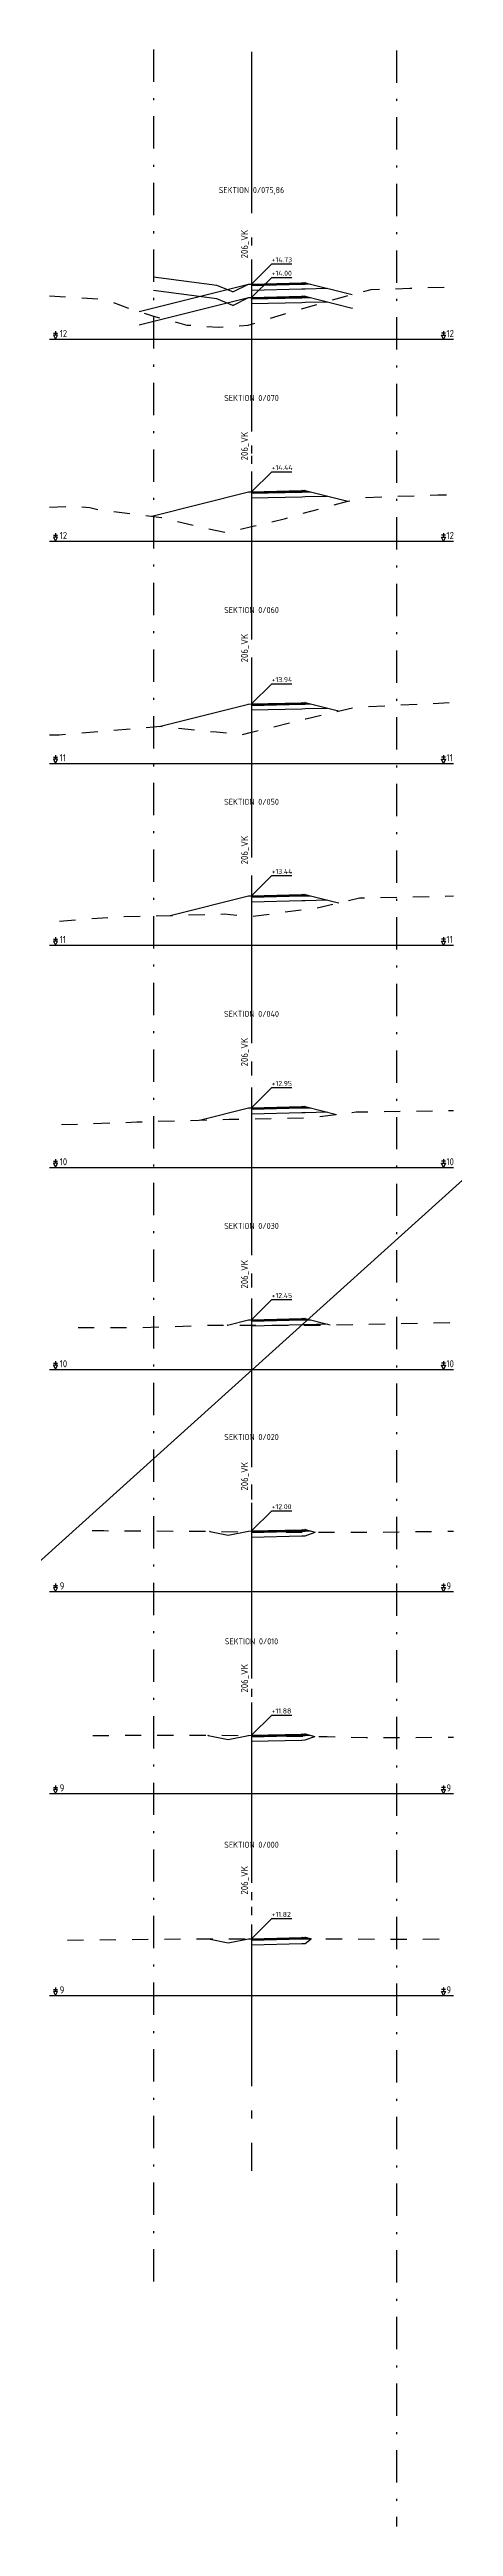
# Model space of a CAD drawing. Header units: metres. Extents: x 117388 to 123031, y 6148214 to 6150604.
# Drawn here: x 117876.9 to 117896.9, y 6149698.6 to 6149821.3 of the extents above; entities that cross this region are included whole.
import ezdxf
from ezdxf.enums import TextEntityAlignment as Align

# ---------------------------------------------------------------- set-up
doc = ezdxf.new("R2010")
doc.units = ezdxf.units.M
doc.header["$LTSCALE"] = 0.4
for name, pattern in [('AA_DASHED_2', [4, 2, -2]), ('CENTER', [16, 10, -2, 2, -2]), ('CENTRUMLINJE', [27, 20, -3, 1, -3]), ('DASHDOT', [8, 4, -2, 0, -2])]:
    doc.linetypes.add(name, pattern=pattern)
for name, color, linetype in [('05_FASTIGHGR', 7, 'DASHDOT'), ('M-311', 4, 'CENTER'), ('M-312A', 3, 'CONTINUOUS'), ('M-37-CL', 1, 'CENTRUMLINJE'), ('M-37-CL_Txt', 1, 'CONTINUOUS'), ('M-37-Mark', 9, 'AA_DASHED_2'), ('M-37-OB_B1', 4, 'CONTINUOUS'), ('M-37-OB_B2', 4, 'CONTINUOUS'), ('M-37-OB_Bi1', 4, 'CONTINUOUS'), ('M-37-OB_Bi2', 4, 'CONTINUOUS'), ('M-37-Profilhojd', 3, 'CONTINUOUS'), ('M-37-Refhojd_Lin', 1, 'CONTINUOUS'), ('M-37-Refhojd_Txt', 1, 'CONTINUOUS'), ('M-37-SektNr', 3, 'CONTINUOUS'), ('M-37-Vag-Overyta', 3, 'CONTINUOUS'), ('M-37-Vag-Slitlager', 4, 'CONTINUOUS'), ('Road_LayerForCsGenerator', 7, 'CONTINUOUS'), ('T19202X', 7, 'CONTINUOUS')]:
    doc.layers.add(name, color=color, linetype=linetype)
doc.layers.add('Non-PlotDot', color=7, linetype='CONTINUOUS', plot=False)
doc.styles.add('P_ISO_25', font='ISO', dxfattribs={"height": 2.5})
doc.styles.add('P_ISO_30', font='ISO', dxfattribs={"height": 3})

msp = doc.modelspace()

# ---------------------------------------------------------------- texts
at = {"layer": 'M-37-CL_Txt', "style": 'P_ISO_30'}
for p in [(117886.592, 6149810.914), (117886.592, 6149800.914), (117886.592, 6149790.914), (117886.592, 6149780.914), (117886.592, 6149770.914), (117886.592, 6149759.914), (117886.592, 6149749.914), (117886.592, 6149739.914), (117886.592, 6149729.914)]:
    msp.add_text('206_VK', height=0.35, rotation=90.01167, dxfattribs=at).set_placement(p, align=Align.MIDDLE_LEFT)
at = {"layer": 'M-37-Profilhojd', "style": 'P_ISO_25'}
for s, p in [('+14.73', (117887.942, 6149810.722)), ('+14.00', (117887.942, 6149810.052)), ('+14.44', (117887.942, 6149800.431)), ('+13.94', (117887.942, 6149789.934)), ('+13.44', (117887.942, 6149780.437)), ('+12.95', (117887.942, 6149769.94)), ('+12.45', (117887.942, 6149759.443)), ('+12.00', (117887.942, 6149748.992)), ('+11.88', (117887.942, 6149738.877)), ('+11.82', (117887.942, 6149728.807))]:
    msp.add_text(s, height=0.25, dxfattribs=at).set_placement(p)
at = {"layer": 'M-37-Refhojd_Lin', "style": 'P_ISO_25'}
for s, p in [('12', (117896.592, 6149806.914)), ('12', (117896.592, 6149796.914)), ('11', (117896.592, 6149785.914)), ('11', (117896.592, 6149776.914)), ('10', (117896.592, 6149765.914)), ('10', (117896.592, 6149755.914)), ('9', (117896.592, 6149744.914)), ('9', (117896.592, 6149734.914)), ('9', (117896.592, 6149724.914))]:
    msp.add_text(s, height=0.35, dxfattribs=at).set_placement(p, align=Align.BOTTOM_LEFT)
at = {"layer": 'M-37-Refhojd_Txt', "style": 'P_ISO_25'}
for s, p in [('12', (117877.442, 6149806.914)), ('12', (117877.442, 6149796.914)), ('11', (117877.442, 6149785.914)), ('11', (117877.442, 6149776.914)), ('10', (117877.442, 6149765.914)), ('10', (117877.442, 6149755.914)), ('9', (117877.442, 6149744.914)), ('9', (117877.442, 6149734.914)), ('9', (117877.442, 6149724.914))]:
    msp.add_text(s, height=0.35, dxfattribs=at).set_placement(p, align=Align.BOTTOM_LEFT)
at = {"layer": 'M-37-SektNr', "style": 'P_ISO_30'}
for s, p in [('SEKTION 0/075,86', (117886.942, 6149814.144)), ('SEKTION 0/070', (117886.942, 6149803.853)), ('SEKTION 0/060', (117886.942, 6149793.356)), ('SEKTION 0/050', (117886.942, 6149783.859)), ('SEKTION 0/040', (117886.942, 6149773.362)), ('SEKTION 0/030', (117886.942, 6149762.865)), ('SEKTION 0/020', (117886.942, 6149752.414)), ('SEKTION 0/010', (117886.942, 6149742.299)), ('SEKTION 0/000', (117886.942, 6149732.229))]:
    msp.add_text(s, height=0.3, dxfattribs=at).set_placement(p, align=Align.CENTER)

# ---------------------------------------------------------------- linework, layer by layer
at = {"layer": '05_FASTIGHGR'}
for p, q in [((117882.092, 6149821.252), (117882.092, 6149710.601)), ((117894.122, 6149821.206), (117894.122, 6149698.631))]:
    msp.add_line(p, q, dxfattribs=at)
at = {"layer": 'M-311'}
for p, q in [((117885.222, 6149809.573), (117882.092, 6149809.99)), ((117885.222, 6149808.903), (117882.092, 6149809.32)), ((117886.021, 6149809.254), (117885.222, 6149809.573)), ((117886.021, 6149808.584), (117885.222, 6149808.903)), ((117886.021, 6149809.254), (117886.793, 6149809.64)), ((117886.021, 6149808.584), (117886.793, 6149808.97))]:
    msp.add_line(p, q, dxfattribs=at)
at = {"layer": 'M-312A', "flags": 128}
msp.add_lwpolyline([(118133.929, 6149978.568), (117494.355, 6149401.904)], dxfattribs=at)
at = {"layer": 'M-37-CL'}
for p, q in [((117886.942, 6149821.144), (117886.942, 6149798.144)), ((117886.942, 6149810.853), (117886.942, 6149787.853)), ((117886.942, 6149800.356), (117886.942, 6149777.356)), ((117886.942, 6149790.859), (117886.942, 6149767.859)), ((117886.942, 6149780.362), (117886.942, 6149757.362)), ((117886.942, 6149769.865), (117886.942, 6149746.865)), ((117886.942, 6149759.414), (117886.942, 6149736.414)), ((117886.942, 6149749.299), (117886.942, 6149726.299)), ((117886.942, 6149739.229), (117886.942, 6149716.229))]:
    msp.add_line(p, q, dxfattribs=at)
at = {"layer": 'M-37-Mark', "flags": 128}
for points in [[(117876.942, 6149809.059), (117879.685, 6149808.888), (117880.805, 6149808.466), (117882.198, 6149808.026), (117883.743, 6149807.612), (117885.307, 6149807.506), (117886.774, 6149807.607), (117886.942, 6149807.659), (117888.916, 6149808.266), (117891.505, 6149809.015), (117892.865, 6149809.373), (117894.79, 6149809.436), (117895.647, 6149809.465), (117896.942, 6149809.505)], [(117876.942, 6149798.597), (117877.93, 6149798.646), (117878.933, 6149798.583), (117879.343, 6149798.479), (117882.479, 6149798.093), (117883.199, 6149797.9), (117885.68, 6149797.337), (117886.942, 6149797.636), (117888.626, 6149798.035), (117889.456, 6149798.29), (117891.643, 6149798.87), (117892.424, 6149799.076), (117896.166, 6149799.199), (117896.942, 6149799.225)], [(117876.942, 6149787.33), (117877.417, 6149787.334), (117879.678, 6149787.521), (117882.444, 6149787.752), (117885.205, 6149787.467), (117886.501, 6149787.339), (117886.942, 6149787.45), (117889.633, 6149788.126), (117892.026, 6149788.688), (117896.942, 6149788.934)], [(117877.438, 6149778.095), (117880.063, 6149778.31), (117885.581, 6149778.458), (117886.864, 6149778.331), (117886.942, 6149778.341), (117890.114, 6149778.75), (117892.289, 6149779.256), (117896.942, 6149779.356)], [(117877.527, 6149768.028), (117881.272, 6149768.162), (117885.832, 6149768.295), (117886.942, 6149768.316), (117889.82, 6149768.372), (117892.122, 6149768.655), (117896.942, 6149768.731)], [(117878.359, 6149757.986), (117881.459, 6149757.983), (117884.9, 6149758.101), (117886.942, 6149758.098), (117889.652, 6149758.095), (117892.576, 6149758.154), (117896.942, 6149758.229)], [(117879.059, 6149747.934), (117879.635, 6149747.928), (117884.72, 6149747.896), (117886.942, 6149747.868), (117888.005, 6149747.855), (117892.9, 6149747.852), (117896.942, 6149747.91)], [(117879.079, 6149737.782), (117881.055, 6149737.808), (117884.548, 6149737.799), (117885.366, 6149737.8), (117886.942, 6149737.781), (117890.694, 6149737.736), (117892.618, 6149737.694), (117893.063, 6149737.695), (117896.942, 6149737.698)], [(117877.827, 6149727.663), (117883.9, 6149727.718), (117884.065, 6149727.719), (117886.942, 6149727.729), (117887.139, 6149727.73), (117887.251, 6149727.73), (117893.629, 6149727.709), (117894.185, 6149727.708), (117896.942, 6149727.716)]]:
    msp.add_lwpolyline(points, dxfattribs=at)
at = {"layer": 'M-37-OB_B1', "flags": 128}
for points in [[(117886.942, 6149809.614), (117886.942, 6149809.574), (117889.442, 6149809.636), (117889.592, 6149809.64), (117889.847, 6149809.646)], [(117886.942, 6149808.944), (117886.942, 6149808.904), (117889.442, 6149808.966), (117889.592, 6149808.97), (117889.847, 6149808.976)], [(117886.942, 6149799.323), (117886.942, 6149799.283), (117889.442, 6149799.345), (117889.592, 6149799.349), (117889.847, 6149799.355)], [(117886.942, 6149788.826), (117886.942, 6149788.786), (117889.442, 6149788.848), (117889.592, 6149788.852), (117889.847, 6149788.858)], [(117886.942, 6149779.329), (117886.942, 6149779.289), (117889.442, 6149779.351), (117889.592, 6149779.355), (117889.847, 6149779.361)], [(117886.942, 6149768.832), (117886.942, 6149768.792), (117889.442, 6149768.854), (117889.592, 6149768.858), (117889.847, 6149768.865)], [(117886.942, 6149758.335), (117886.942, 6149758.295), (117889.442, 6149758.358), (117889.592, 6149758.361), (117889.847, 6149758.368)], [(117886.942, 6149747.884), (117886.942, 6149747.844), (117889.442, 6149747.906), (117889.592, 6149747.91), (117889.847, 6149747.916)], [(117886.942, 6149737.769), (117886.942, 6149737.729), (117889.442, 6149737.791), (117889.592, 6149737.795), (117889.847, 6149737.801)], [(117886.942, 6149727.699), (117886.942, 6149727.659), (117889.442, 6149727.722), (117889.592, 6149727.726), (117889.847, 6149727.732)]]:
    msp.add_lwpolyline(points, dxfattribs=at)
at = {"layer": 'M-37-OB_B2', "flags": 128}
for points in [[(117886.942, 6149809.574), (117886.942, 6149809.344), (117889.442, 6149809.406), (117889.592, 6149809.41), (117890.683, 6149809.437)], [(117886.942, 6149808.904), (117886.942, 6149808.674), (117889.442, 6149808.736), (117889.592, 6149808.74), (117890.683, 6149808.767)], [(117886.942, 6149799.283), (117886.942, 6149799.053), (117889.442, 6149799.115), (117889.592, 6149799.119), (117890.683, 6149799.146)], [(117886.942, 6149788.786), (117886.942, 6149788.556), (117889.442, 6149788.618), (117889.592, 6149788.622), (117890.683, 6149788.649)], [(117886.942, 6149779.289), (117886.942, 6149779.059), (117889.442, 6149779.121), (117889.592, 6149779.125), (117890.683, 6149779.152)], [(117886.942, 6149768.792), (117886.942, 6149768.562), (117889.442, 6149768.624), (117889.592, 6149768.628), (117890.683, 6149768.655)], [(117886.942, 6149758.295), (117886.942, 6149758.065), (117889.442, 6149758.128), (117889.592, 6149758.131), (117890.683, 6149758.159)], [(117886.942, 6149747.844), (117886.942, 6149747.614), (117889.442, 6149747.676), (117889.592, 6149747.68), (117890.097, 6149747.854)], [(117886.942, 6149737.729), (117886.942, 6149737.499), (117889.442, 6149737.561), (117889.592, 6149737.565), (117890.078, 6149737.743)], [(117886.942, 6149727.659), (117886.942, 6149727.429), (117889.442, 6149727.492), (117889.592, 6149727.496), (117889.889, 6149727.721)]]:
    msp.add_lwpolyline(points, dxfattribs=at)
at = {"layer": 'M-37-OB_Bi1', "flags": 128}
for points in [[(117886.942, 6149809.644), (117886.942, 6149809.614), (117889.442, 6149809.676), (117889.592, 6149809.68), (117889.701, 6149809.683)], [(117886.942, 6149808.974), (117886.942, 6149808.944), (117889.442, 6149809.006), (117889.592, 6149809.01), (117889.701, 6149809.013)], [(117886.942, 6149799.353), (117886.942, 6149799.323), (117889.442, 6149799.385), (117889.592, 6149799.389), (117889.701, 6149799.392)], [(117886.942, 6149788.856), (117886.942, 6149788.826), (117889.442, 6149788.888), (117889.592, 6149788.892), (117889.701, 6149788.895)], [(117886.942, 6149779.359), (117886.942, 6149779.329), (117889.442, 6149779.391), (117889.592, 6149779.395), (117889.701, 6149779.398)], [(117886.942, 6149768.862), (117886.942, 6149768.832), (117889.442, 6149768.894), (117889.592, 6149768.898), (117889.701, 6149768.901)], [(117886.942, 6149758.365), (117886.942, 6149758.335), (117889.442, 6149758.398), (117889.592, 6149758.401), (117889.701, 6149758.404)], [(117886.942, 6149747.914), (117886.942, 6149747.884), (117889.442, 6149747.946), (117889.592, 6149747.95), (117889.701, 6149747.953)], [(117886.942, 6149737.799), (117886.942, 6149737.769), (117889.442, 6149737.831), (117889.592, 6149737.835), (117889.701, 6149737.838)], [(117886.942, 6149727.729), (117886.942, 6149727.699), (117889.442, 6149727.762), (117889.592, 6149727.766), (117889.701, 6149727.768)]]:
    msp.add_lwpolyline(points, dxfattribs=at)
at = {"layer": 'M-37-OB_Bi2', "flags": 128}
for points in [[(117886.942, 6149809.644), (117886.942, 6149809.614), (117889.442, 6149809.676), (117889.592, 6149809.68), (117889.701, 6149809.683)], [(117886.942, 6149808.974), (117886.942, 6149808.944), (117889.442, 6149809.006), (117889.592, 6149809.01), (117889.701, 6149809.013)], [(117886.942, 6149799.353), (117886.942, 6149799.323), (117889.442, 6149799.385), (117889.592, 6149799.389), (117889.701, 6149799.392)], [(117886.942, 6149788.856), (117886.942, 6149788.826), (117889.442, 6149788.888), (117889.592, 6149788.892), (117889.701, 6149788.895)], [(117886.942, 6149779.359), (117886.942, 6149779.329), (117889.442, 6149779.391), (117889.592, 6149779.395), (117889.701, 6149779.398)], [(117886.942, 6149768.862), (117886.942, 6149768.832), (117889.442, 6149768.894), (117889.592, 6149768.898), (117889.701, 6149768.901)], [(117886.942, 6149758.365), (117886.942, 6149758.335), (117889.442, 6149758.398), (117889.592, 6149758.401), (117889.701, 6149758.404)], [(117886.942, 6149747.914), (117886.942, 6149747.884), (117889.442, 6149747.946), (117889.592, 6149747.95), (117889.701, 6149747.953)], [(117886.942, 6149737.799), (117886.942, 6149737.769), (117889.442, 6149737.831), (117889.592, 6149737.835), (117889.701, 6149737.838)], [(117886.942, 6149727.729), (117886.942, 6149727.699), (117889.442, 6149727.762), (117889.592, 6149727.766), (117889.701, 6149727.768)]]:
    msp.add_lwpolyline(points, dxfattribs=at)
at = {"layer": 'M-37-Profilhojd', "color": 1}
for points in [[(117886.942, 6149809.644), (117887.942, 6149810.644), (117888.942, 6149810.644)], [(117886.942, 6149808.974), (117887.942, 6149809.974), (117888.942, 6149809.974)], [(117886.942, 6149799.353), (117887.942, 6149800.353), (117888.942, 6149800.353)], [(117886.942, 6149788.856), (117887.942, 6149789.856), (117888.942, 6149789.856)], [(117886.942, 6149779.359), (117887.942, 6149780.359), (117888.942, 6149780.359)], [(117886.942, 6149768.862), (117887.942, 6149769.862), (117888.942, 6149769.862)], [(117886.942, 6149758.365), (117887.942, 6149759.365), (117888.942, 6149759.365)], [(117886.942, 6149747.914), (117887.942, 6149748.914), (117888.942, 6149748.914)], [(117886.942, 6149737.799), (117887.942, 6149738.799), (117888.942, 6149738.799)], [(117886.942, 6149727.729), (117887.942, 6149728.729), (117888.942, 6149728.729)]]:
    msp.add_lwpolyline(points, dxfattribs=at)
at = {"layer": 'M-37-Refhojd_Lin'}
for p, q in [((117876.942, 6149806.914), (117896.942, 6149806.914)), ((117877.142, 6149807.214), (117877.342, 6149807.214)), ((117896.542, 6149807.214), (117896.342, 6149807.214)), ((117876.942, 6149796.914), (117896.942, 6149796.914)), ((117877.142, 6149797.214), (117877.342, 6149797.214)), ((117896.542, 6149797.214), (117896.342, 6149797.214)), ((117876.942, 6149785.914), (117896.942, 6149785.914)), ((117877.142, 6149786.214), (117877.342, 6149786.214)), ((117896.542, 6149786.214), (117896.342, 6149786.214)), ((117876.942, 6149776.914), (117896.942, 6149776.914)), ((117877.142, 6149777.214), (117877.342, 6149777.214)), ((117896.542, 6149777.214), (117896.342, 6149777.214)), ((117876.942, 6149765.914), (117896.942, 6149765.914)), ((117877.142, 6149766.214), (117877.342, 6149766.214)), ((117896.542, 6149766.214), (117896.342, 6149766.214)), ((117877.142, 6149756.214), (117877.342, 6149756.214)), ((117896.542, 6149756.214), (117896.342, 6149756.214)), ((117876.942, 6149755.914), (117896.942, 6149755.914)), ((117877.142, 6149745.214), (117877.342, 6149745.214)), ((117896.542, 6149745.214), (117896.342, 6149745.214)), ((117876.942, 6149744.914), (117896.942, 6149744.914)), ((117877.142, 6149735.214), (117877.342, 6149735.214)), ((117896.542, 6149735.214), (117896.342, 6149735.214)), ((117876.942, 6149734.914), (117896.942, 6149734.914)), ((117876.942, 6149724.914), (117896.942, 6149724.914)), ((117877.142, 6149725.214), (117877.342, 6149725.214)), ((117896.542, 6149725.214), (117896.342, 6149725.214))]:
    msp.add_line(p, q, dxfattribs=at)
for points in [[(117877.242, 6149807.314), (117877.242, 6149807.114), (117877.142, 6149807.114), (117877.242, 6149806.914), (117877.342, 6149807.114), (117877.242, 6149807.114)], [(117896.442, 6149807.314), (117896.442, 6149807.114), (117896.542, 6149807.114), (117896.442, 6149806.914), (117896.342, 6149807.114), (117896.442, 6149807.114)], [(117877.242, 6149797.314), (117877.242, 6149797.114), (117877.142, 6149797.114), (117877.242, 6149796.914), (117877.342, 6149797.114), (117877.242, 6149797.114)], [(117896.442, 6149797.314), (117896.442, 6149797.114), (117896.542, 6149797.114), (117896.442, 6149796.914), (117896.342, 6149797.114), (117896.442, 6149797.114)], [(117877.242, 6149786.314), (117877.242, 6149786.114), (117877.142, 6149786.114), (117877.242, 6149785.914), (117877.342, 6149786.114), (117877.242, 6149786.114)], [(117896.442, 6149786.314), (117896.442, 6149786.114), (117896.542, 6149786.114), (117896.442, 6149785.914), (117896.342, 6149786.114), (117896.442, 6149786.114)], [(117877.242, 6149777.314), (117877.242, 6149777.114), (117877.142, 6149777.114), (117877.242, 6149776.914), (117877.342, 6149777.114), (117877.242, 6149777.114)], [(117896.442, 6149777.314), (117896.442, 6149777.114), (117896.542, 6149777.114), (117896.442, 6149776.914), (117896.342, 6149777.114), (117896.442, 6149777.114)], [(117877.242, 6149766.314), (117877.242, 6149766.114), (117877.142, 6149766.114), (117877.242, 6149765.914), (117877.342, 6149766.114), (117877.242, 6149766.114)], [(117896.442, 6149766.314), (117896.442, 6149766.114), (117896.542, 6149766.114), (117896.442, 6149765.914), (117896.342, 6149766.114), (117896.442, 6149766.114)], [(117877.242, 6149756.314), (117877.242, 6149756.114), (117877.142, 6149756.114), (117877.242, 6149755.914), (117877.342, 6149756.114), (117877.242, 6149756.114)], [(117896.442, 6149756.314), (117896.442, 6149756.114), (117896.542, 6149756.114), (117896.442, 6149755.914), (117896.342, 6149756.114), (117896.442, 6149756.114)], [(117877.242, 6149745.314), (117877.242, 6149745.114), (117877.142, 6149745.114), (117877.242, 6149744.914), (117877.342, 6149745.114), (117877.242, 6149745.114)], [(117896.442, 6149745.314), (117896.442, 6149745.114), (117896.542, 6149745.114), (117896.442, 6149744.914), (117896.342, 6149745.114), (117896.442, 6149745.114)], [(117877.242, 6149735.314), (117877.242, 6149735.114), (117877.142, 6149735.114), (117877.242, 6149734.914), (117877.342, 6149735.114), (117877.242, 6149735.114)], [(117896.442, 6149735.314), (117896.442, 6149735.114), (117896.542, 6149735.114), (117896.442, 6149734.914), (117896.342, 6149735.114), (117896.442, 6149735.114)], [(117877.242, 6149725.314), (117877.242, 6149725.114), (117877.142, 6149725.114), (117877.242, 6149724.914), (117877.342, 6149725.114), (117877.242, 6149725.114)], [(117896.442, 6149725.314), (117896.442, 6149725.114), (117896.542, 6149725.114), (117896.442, 6149724.914), (117896.342, 6149725.114), (117896.442, 6149725.114)]]:
    msp.add_lwpolyline(points, dxfattribs=at)
at = {"layer": 'M-37-Vag-Overyta', "flags": 128}
for points in [[(117881.375, 6149808.286), (117886.792, 6149809.64), (117886.942, 6149809.644), (117889.442, 6149809.706), (117889.592, 6149809.71), (117891.927, 6149809.126)], [(117881.375, 6149807.616), (117886.792, 6149808.97), (117886.942, 6149808.974), (117889.442, 6149809.036), (117889.592, 6149809.04), (117891.927, 6149808.456)], [(117882.003, 6149798.152), (117886.792, 6149799.349), (117886.942, 6149799.353), (117889.442, 6149799.415), (117889.592, 6149799.419), (117891.713, 6149798.889)], [(117882.366, 6149787.746), (117886.792, 6149788.852), (117886.942, 6149788.856), (117889.442, 6149788.918), (117889.592, 6149788.922), (117891.253, 6149788.507)], [(117882.918, 6149778.387), (117886.792, 6149779.355), (117886.942, 6149779.359), (117889.442, 6149779.421), (117889.592, 6149779.425), (117891.242, 6149779.013)], [(117884.369, 6149768.252), (117886.792, 6149768.858), (117886.942, 6149768.862), (117889.442, 6149768.924), (117889.592, 6149768.928), (117891.158, 6149768.537)], [(117885.746, 6149758.1), (117886.792, 6149758.361), (117886.942, 6149758.365), (117889.442, 6149758.428), (117889.592, 6149758.431), (117890.841, 6149758.119)], [(117884.871, 6149747.894), (117885.792, 6149747.71), (117886.792, 6149747.91), (117886.942, 6149747.914), (117889.442, 6149747.976), (117889.592, 6149747.98), (117890.097, 6149747.854)], [(117884.783, 6149737.799), (117884.792, 6149737.795), (117885.792, 6149737.595), (117886.792, 6149737.795), (117886.942, 6149737.799), (117889.442, 6149737.861), (117889.592, 6149737.865), (117890.078, 6149737.743)], [(117884.811, 6149727.722), (117885.792, 6149727.526), (117886.792, 6149727.726), (117886.942, 6149727.729), (117889.442, 6149727.792), (117889.592, 6149727.796), (117889.889, 6149727.721)]]:
    msp.add_lwpolyline(points, dxfattribs=at)
at = {"layer": 'M-37-Vag-Slitlager', "flags": 128}
for points in [[(117886.942, 6149809.644), (117886.942, 6149809.614), (117889.442, 6149809.676), (117889.592, 6149809.68), (117889.701, 6149809.683)], [(117886.942, 6149808.974), (117886.942, 6149808.944), (117889.442, 6149809.006), (117889.592, 6149809.01), (117889.701, 6149809.013)], [(117886.942, 6149799.353), (117886.942, 6149799.323), (117889.442, 6149799.385), (117889.592, 6149799.389), (117889.701, 6149799.392)], [(117886.942, 6149788.856), (117886.942, 6149788.826), (117889.442, 6149788.888), (117889.592, 6149788.892), (117889.701, 6149788.895)], [(117886.942, 6149779.359), (117886.942, 6149779.329), (117889.442, 6149779.391), (117889.592, 6149779.395), (117889.701, 6149779.398)], [(117886.942, 6149768.862), (117886.942, 6149768.832), (117889.442, 6149768.894), (117889.592, 6149768.898), (117889.701, 6149768.901)], [(117886.942, 6149758.365), (117886.942, 6149758.335), (117889.442, 6149758.398), (117889.592, 6149758.401), (117889.701, 6149758.404)], [(117886.942, 6149747.914), (117886.942, 6149747.884), (117889.442, 6149747.946), (117889.592, 6149747.95), (117889.701, 6149747.953)], [(117886.942, 6149737.799), (117886.942, 6149737.769), (117889.442, 6149737.831), (117889.592, 6149737.835), (117889.701, 6149737.838)], [(117886.942, 6149727.729), (117886.942, 6149727.699), (117889.442, 6149727.762), (117889.592, 6149727.766), (117889.701, 6149727.768)]]:
    msp.add_lwpolyline(points, dxfattribs=at)
at = {"layer": 'Non-PlotDot'}
for centre in [(117886.792, 6149809.64), (117886.792, 6149808.97), (117886.942, 6149809.644), (117886.942, 6149808.974), (117889.442, 6149809.706), (117889.442, 6149809.036), (117889.592, 6149809.71), (117889.592, 6149809.04), (117891.927, 6149809.126), (117881.375, 6149808.286), (117881.375, 6149807.616), (117891.927, 6149808.456), (117886.792, 6149799.349), (117886.942, 6149799.353), (117889.442, 6149799.415), (117889.592, 6149799.419), (117882.003, 6149798.152), (117891.713, 6149798.889), (117886.792, 6149788.852), (117886.942, 6149788.856), (117889.442, 6149788.918), (117889.592, 6149788.922), (117891.253, 6149788.507), (117882.366, 6149787.746), (117886.792, 6149779.355), (117886.942, 6149779.359), (117889.442, 6149779.421), (117889.592, 6149779.425), (117882.918, 6149778.387), (117891.242, 6149779.013), (117886.792, 6149768.858), (117886.942, 6149768.862), (117889.442, 6149768.924), (117889.592, 6149768.928), (117891.158, 6149768.537), (117884.369, 6149768.252), (117885.746, 6149758.1), (117886.792, 6149758.361), (117886.942, 6149758.365), (117889.442, 6149758.428), (117889.592, 6149758.431), (117890.841, 6149758.119), (117884.871, 6149747.894), (117885.792, 6149747.71), (117886.792, 6149747.91), (117886.942, 6149747.914), (117889.442, 6149747.976), (117889.592, 6149747.98), (117890.097, 6149747.854), (117884.783, 6149737.799), (117884.792, 6149737.795), (117886.792, 6149737.795), (117886.942, 6149737.799), (117889.442, 6149737.861), (117889.592, 6149737.865), (117890.078, 6149737.743), (117885.792, 6149737.595), (117884.811, 6149727.722), (117885.792, 6149727.526), (117886.792, 6149727.726), (117886.942, 6149727.729), (117889.442, 6149727.792), (117889.592, 6149727.796), (117889.889, 6149727.721)]:
    msp.add_circle(centre, 0.001, dxfattribs=at)
at = {"layer": 'Road_LayerForCsGenerator'}
for centre in [(117886.942, 6149806.914), (117886.942, 6149796.914), (117886.942, 6149786.914), (117886.942, 6149776.914), (117886.942, 6149766.914), (117886.942, 6149756.914), (117886.942, 6149746.914), (117886.942, 6149736.914), (117886.942, 6149726.914)]:
    msp.add_circle(centre, 0.001, dxfattribs=at)
at = {"layer": 'T19202X', "color": 7}
for centre in [(117886.942, 6149806.914), (117886.942, 6149796.914), (117886.942, 6149786.914), (117886.942, 6149776.914), (117886.942, 6149766.914), (117886.942, 6149756.914), (117886.942, 6149746.914), (117886.942, 6149736.914), (117886.942, 6149726.914)]:
    msp.add_circle(centre, 0.001, dxfattribs=at)

msp.set_redraw_order([(e.dxf.handle, doc.entitydb.next_handle()) for e in msp.query("TEXT MTEXT ATTDEF DIMENSION ARC_DIMENSION")])  # texts and dimensions are drawn at this point

doc.saveas('drawing.dxf')
